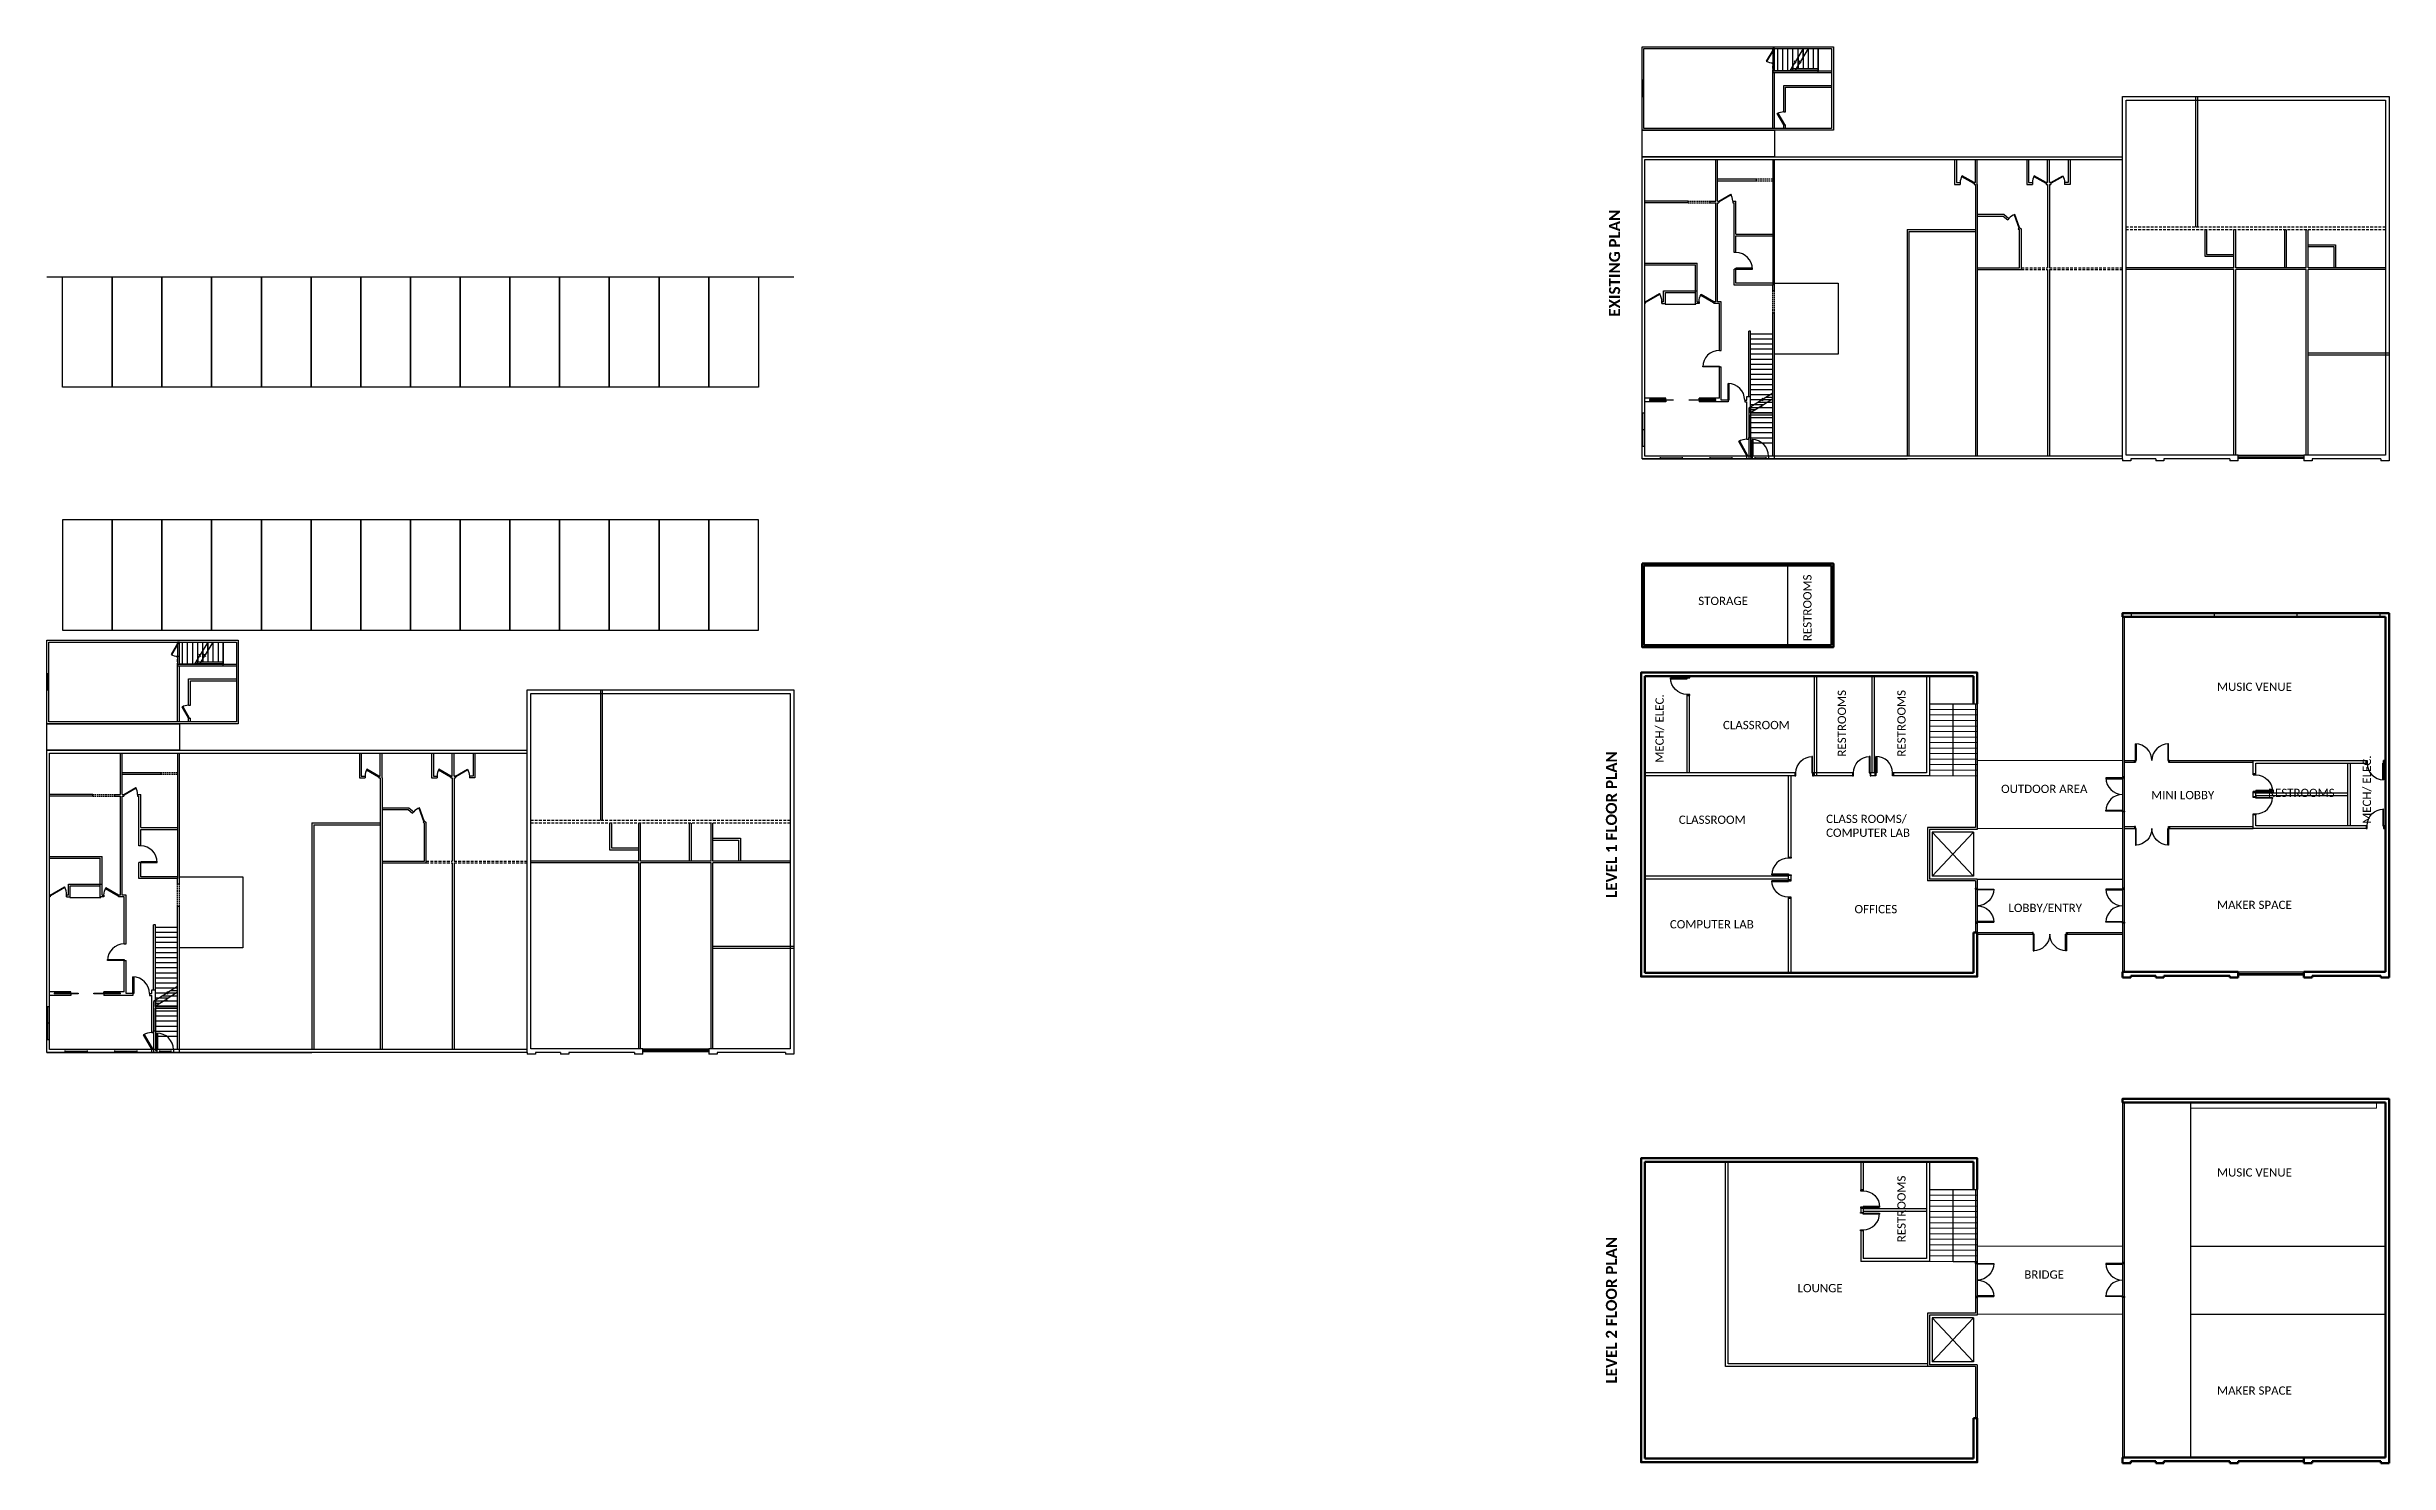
# Model space of a CAD drawing. Header units: inches. Extents: x 7313 to 12402, y 5553 to 8632.
import ezdxf

# ---------------------------------------------------------------- set-up
doc = ezdxf.new("R2010")
doc.units = ezdxf.units.IN
doc.header["$LTSCALE"] = 48
doc.header["$MEASUREMENT"] = 0
doc.linetypes.add('HIDDEN2', pattern=[0.1875, 0.125, -0.0625])
doc.layers.add('A-1', color=1, linetype='Continuous', lineweight=13)
doc.layers.add('A-6', color=6, linetype='Continuous', lineweight=60)
for name, color, linetype in [('A-DOOR', 54, 'Continuous'), ('A-WALLS-INTERIOR', 2, 'Continuous'), ('A-WALLS-INTERIOR-2ND FLOOR', 2, 'Continuous'), ('PH1-OUTLINE-BLDGS', 4, 'Continuous'), ('PH1-OUTLINES-BLDG-INT WALL', 4, 'Continuous')]:
    doc.layers.add(name, color=color, linetype=linetype)
doc.layers.add('Z-JPEG INSERT', color=3, linetype='Continuous', plot=False)
doc.styles.add('obr', font='calibri_0.ttf')

msp = doc.modelspace()

# ---------------------------------------------------------------- texts
at = {"layer": 'A-1', "char_height": 18, "attachment_point": 1, "style": 'obr'}
for s, insert in [('MUSIC VENUE', (12028.4, 6194.3)), ('MAKER SPACE', (12028.4, 5720.1))]:
    msp.add_mtext_dynamic_manual_height_columns(s, width=252.677, gutter_width=60, heights=[0], dxfattribs=dict(at, insert=insert))
at = {"layer": 'A-WALLS-INTERIOR-2ND FLOOR', "attachment_point": 1, "rotation": 90, "style": 'obr'}
for s, width, insert, char_height in [('{\\fCalibri|b1|i0|c0|p34;EXISTING PLAN}', 252.677, (10707.4, 8045.2), 24), ('RESTROOMS', 252.677, (11129.3, 7340.1), 18), ('RESTROOMS', 252.677, (11204.2, 7089.1), 18), ('RESTROOMS', 252.677, (11333.7, 7089.1), 18), ('MECH/ ELEC.', 252.677, (10808.3, 7075.9), 18), ('{\\fCalibri|b1|i0|c0|p34;LEVEL 1 FLOOR PLAN}', 372.199, (10700.6, 6781.9), 24), ('MECH/ ELEC.', 252.677, (12345, 6943), 18), ('RESTROOMS', 252.677, (11333.7, 6033.5), 18), ('{\\fCalibri|b1|i0|c0|p34;LEVEL 2 FLOOR PLAN}', 372.199, (10700.6, 5726.3), 24)]:
    msp.add_mtext_dynamic_manual_height_columns(s, width=width, gutter_width=60, heights=[0], dxfattribs=dict(at, insert=insert, char_height=char_height))
at = {"layer": 'A-WALLS-INTERIOR-2ND FLOOR', "char_height": 18, "attachment_point": 1, "style": 'obr'}
for s, insert in [('STORAGE', (10901.2, 7436.5)), ('MUSIC VENUE', (12028.4, 7249.9)), ('\\pi54.851;CLASSROOM', (10900.1, 7166.7)), ('OUTDOOR AREA', (11559.2, 7027.9)), ('MINI LOBBY', (11885.2, 7014.5)), ('RESTROOMS', (12139.1, 7019.2)), ('\\pi54.851;CLASSROOM', (10804.1, 6960.9)), ('CLASS ROOMS/ COMPUTER LAB', (11179, 6962.7)), ('LOBBY/ENTRY', (11575.2, 6769.2)), ('MAKER SPACE', (12028.4, 6775.8)), ('\\pi35.522;COMPUTER LAB', (10804.1, 6733.6)), ('OFFICES', (11240.7, 6766.6)), ('BRIDGE', (11609.6, 5972.3)), ('LOUNGE', (11117.1, 5942.8))]:
    msp.add_mtext_dynamic_manual_height_columns(s, width=252.677, gutter_width=60, heights=[0], dxfattribs=dict(at, insert=insert))

# ---------------------------------------------------------------- blocks, each defined once
blk = doc.blocks.new('*U9')
for p, q in [((0, 0), (0, 4)), ((28, 0), (28, 4))]:
    blk.add_line(p, q)
blk.add_lwpolyline([(0, 0), (24.2, -14), (25.1, -12.5), (0.9, 1.5)], close=True)
blk.add_arc((0, 0), 28, 330, 0)
blk = doc.blocks.new('*U10')
for p, q in [((-28, 0), (-28, 4)), ((0, 0), (0, 4))]:
    blk.add_line(p, q)
blk.add_lwpolyline([(0, 0), (-24.2, -14), (-25.1, -12.5), (-0.9, 1.5)], close=True)
blk.add_arc((0, 0), 28, 180, 210)
blk = doc.blocks.new('*U13')
for p, q in [((0, 4), (0, 0)), ((0, 2), (36, 2)), ((36, 4), (36, 0))]:
    blk.add_line(p, q)
blk = doc.blocks.new('*U18')
for p, q in [((0, 4), (0, 0)), ((0, 2), (36, 2)), ((36, 4), (36, 0))]:
    blk.add_line(p, q)
blk = doc.blocks.new('*U15')
for p, q in [((-36, 0), (-36, 6)), ((0, 0), (0, 6))]:
    blk.add_line(p, q)
blk.add_lwpolyline([(0, 0), (0, -36), (-1.75, -36), (-1.75, 0)], close=True)
blk.add_arc((0, 0), 36, 180, 270)
blk = doc.blocks.new('*U19')
for p, q in [((0, 4), (0, 0)), ((0, 2), (48, 2)), ((48, 4), (48, 0))]:
    blk.add_line(p, q)
blk = doc.blocks.new('*U14')
for p, q in [((0, 4), (0, 0)), ((0, 2), (48, 2)), ((48, 4), (48, 0))]:
    blk.add_line(p, q)
blk = doc.blocks.new('*U16')
for p, q in [((-36, 0), (-36, 4)), ((0, 0), (0, 4))]:
    blk.add_line(p, q)
blk.add_lwpolyline([(0, 0), (-31.2, -18), (-32.1, -16.5), (-0.9, 1.5)], close=True)
blk.add_arc((0, 0), 36, 180, 210)
blk = doc.blocks.new('*U17')
for p, q in [((0, 0), (0, -4)), ((36, 0), (36, -4))]:
    blk.add_line(p, q)
blk.add_lwpolyline([(0, 0), (0, 36), (1.75, 36), (1.75, 0)], close=True)
blk.add_arc((0, 0), 36, 0, 90)
blk = doc.blocks.new('*U20')
for p, q in [((-36, 0), (-36, 4)), ((0, 0), (0, 4))]:
    blk.add_line(p, q)
blk.add_lwpolyline([(0, 0), (0, -36), (-1.75, -36), (-1.75, 0)], close=True)
blk.add_arc((0, 0), 36, 180, 270)
blk = doc.blocks.new('*U21')
for p, q in [((0, 4), (0, 0)), ((0, 2), (24, 2)), ((24, 4), (24, 0))]:
    blk.add_line(p, q)
blk = doc.blocks.new('*U22')
for p, q in [((0, 0), (0, -4)), ((36, 0), (36, -4))]:
    blk.add_line(p, q)
blk.add_lwpolyline([(0, 0), (31.2, 18), (32.1, 16.5), (0.9, -1.5)], close=True)
blk.add_arc((0, 0), 36, 0, 30)
blk = doc.blocks.new('*U23')
for p, q in [((0, 0), (0, -4)), ((32, 0), (32, -4))]:
    blk.add_line(p, q)
blk.add_lwpolyline([(0, 0), (27.7, 16), (28.6, 14.5), (0.9, -1.5)], close=True)
blk.add_arc((0, 0), 32, 0, 30)
blk = doc.blocks.new('*U24')
for p, q in [((0, 0), (0, -4)), ((30, 0), (30, -4))]:
    blk.add_line(p, q)
blk.add_lwpolyline([(0, 0), (26, 15), (26.9, 13.5), (0.9, -1.5)], close=True)
blk.add_arc((0, 0), 30, 0, 30)
blk = doc.blocks.new('*U25')
for p, q in [((0, 0), (0, -4)), ((-36, 0), (-36, -4))]:
    blk.add_line(p, q)
blk.add_lwpolyline([(0, 0), (0, 36), (-1.75, 36), (-1.75, 0)], close=True)
blk.add_arc((0, 0), 36, 90, 180)
blk = doc.blocks.new('*U26')
for p, q in [((-30, 0), (-30, -4)), ((0, 0), (0, -4))]:
    blk.add_line(p, q)
blk.add_lwpolyline([(0, 0), (-26, 15), (-26.9, 13.5), (-0.9, -1.5)], close=True)
blk.add_arc((0, 0), 30, 150, 180)
blk = doc.blocks.new('IOC_DOORE1')
at = {"layer": 'A-DOOR'}
for points in [[(-0.6, 164.9), (5.4, 164.9), (5.4, 162.9), (-0.6, 162.9)], [(-36.6, 126.9), (-36.6, 128.6), (-0.6, 128.6), (-0.6, 126.9)], [(-0.6, 126.9), (5.4, 126.9), (5.4, 124.9), (-0.6, 124.9)]]:
    blk.add_lwpolyline(points, close=True, dxfattribs=at)
blk.add_arc((-0.6, 126.9), 36, 90, 180, dxfattribs=at)
blk = doc.blocks.new('ioc_doore4')
at = {"layer": 'A-DOOR'}
for points in [[(20.5, 15.3), (22.3, 15.3), (22.3, -20.7), (20.5, -20.7)], [(92.5, 15.3), (90.8, 15.3), (90.8, -20.7), (92.5, -20.7)], [(20.5, -20.7), (20.5, -24.7), (18.5, -24.7), (18.5, -20.7)], [(92.5, -20.7), (92.5, -24.7), (94.5, -24.7), (94.5, -20.7)]]:
    blk.add_lwpolyline(points, close=True, dxfattribs=at)
for centre, start, end in [((20.5, -20.7), 0, 90), ((92.5, -20.7), 90, 180)]:
    blk.add_arc(centre, 36, start, end, dxfattribs=at)

# ---------------------------------------------------------------- linework, layer by layer
at = {"layer": 'A-1'}
for p, q in [((11822.9, 7080.8), (11507.4, 7080.8)), ((11499.4, 6828.9), (11409.4, 6924.9)), ((11409.4, 6828.9), (11499.4, 6924.9)), ((11822.9, 6932.9), (11507.4, 6932.9)), ((11970.9, 6325.2), (12374.6, 6325.2)), ((12374.6, 6325.2), (12374.6, 6337.2)), ((11822.9, 6025.2), (11507.4, 6025.2)), ((11499.4, 5773.3), (11409.4, 5869.3)), ((11409.4, 5773.3), (11499.4, 5869.3)), ((11822.9, 5877.3), (11507.4, 5877.3))]:
    msp.add_line(p, q, dxfattribs=at)
for points in [[(11403.4, 7191.6), (11507.4, 7191.6)], [(11403.4, 7179.6), (11507.4, 7179.6)], [(11403.4, 7167.6), (11507.4, 7167.6)], [(11403.4, 7155.6), (11507.4, 7155.6)], [(11403.4, 7143.6), (11507.4, 7143.6)], [(11403.4, 7131.6), (11507.4, 7131.6)], [(11403.4, 7119.6), (11507.4, 7119.6)], [(11403.4, 7107.6), (11507.4, 7107.6)], [(11403.4, 7095.6), (11507.4, 7095.6)], [(11403.4, 7083.6), (11507.4, 7083.6)], [(11403.4, 7071.6), (11507.4, 7071.6)], [(11403.4, 7059.6), (11507.4, 7059.6)], [(11403.4, 7047.6), (11507.4, 7047.6)], [(11403.4, 6136), (11507.4, 6136)], [(11403.4, 6124), (11507.4, 6124)], [(11403.4, 6112), (11507.4, 6112)], [(11403.4, 6100), (11507.4, 6100)], [(11403.4, 6088), (11507.4, 6088)], [(11403.4, 6076), (11507.4, 6076)], [(11403.4, 6064), (11507.4, 6064)], [(11403.4, 6052), (11507.4, 6052)], [(11403.4, 6040), (11507.4, 6040)], [(11403.4, 6028), (11507.4, 6028)], [(11403.4, 6016), (11507.4, 6016)], [(11403.4, 6004), (11507.4, 6004)], [(11403.4, 5992), (11455.4, 5992)]]:
    msp.add_lwpolyline(points, dxfattribs=at)
at = {"layer": 'A-6'}
for p, q in [((10783.1, 7504.8), (11191, 7504.8)), ((10783.1, 7331.3), (10783.1, 7504.8)), ((11191, 7504.8), (11191, 7331.3)), ((11822.9, 7392.8), (12394.3, 7392.8)), ((12394.3, 7392.8), (12394.3, 6620.9)), ((11191, 7331.3), (10783.1, 7331.3)), ((10785.1, 6618.9), (10785.1, 7263.6)), ((10785.1, 7263.6), (11499.4, 7263.6)), ((11499.4, 7263.6), (11499.4, 7203.6)), ((11507.4, 7263.6), (11507.4, 7203.6)), ((11499.4, 6706.9), (11499.4, 6618.9)), ((11507.4, 6706.9), (11499.4, 6706.9)), ((11499.4, 6618.9), (10785.1, 6618.9)), ((11822.9, 6620.9), (11822.9, 6608.9)), ((12074.2, 6620.9), (11822.9, 6620.9)), ((12074.2, 6608.9), (12074.2, 6620.9)), ((12394.3, 6620.9), (12217.3, 6620.9)), ((12217.3, 6620.9), (12217.3, 6608.9)), ((11840.9, 6608.9), (11822.9, 6608.9)), ((11840.9, 6612.9), (11840.9, 6608.9)), ((11895.1, 6612.9), (11895.1, 6608.9)), ((11913.1, 6608.9), (11895.1, 6608.9)), ((11913.1, 6612.9), (11913.1, 6608.9)), ((12056.2, 6612.9), (12056.2, 6608.9)), ((12074.2, 6608.9), (12056.2, 6608.9)), ((12235.3, 6608.9), (12217.3, 6608.9)), ((12235.3, 6612.9), (12235.3, 6608.9)), ((12384.3, 6612.9), (12384.3, 6608.9)), ((12402.3, 6608.9), (12384.3, 6608.9)), ((12402.3, 6612.9), (12402.3, 6608.9)), ((11822.9, 6337.2), (12394.3, 6337.2)), ((12394.3, 6337.2), (12394.3, 5565.3)), ((10785.1, 5563.3), (10785.1, 6208)), ((10785.1, 6208), (11499.4, 6208)), ((11499.4, 6208), (11499.4, 6148)), ((11507.4, 6208), (11507.4, 6148)), ((11499.4, 5651.3), (11499.4, 5563.3)), ((11507.4, 5651.3), (11499.4, 5651.3)), ((11499.4, 5563.3), (10785.1, 5563.3)), ((12074.2, 5565.3), (11822.9, 5565.3)), ((11822.9, 5565.3), (11822.9, 5553.3)), ((11840.9, 5553.3), (11822.9, 5553.3)), ((11840.9, 5557.3), (11840.9, 5553.3)), ((11895.1, 5557.3), (11895.1, 5553.3)), ((11913.1, 5553.3), (11895.1, 5553.3)), ((11913.1, 5557.3), (11913.1, 5553.3)), ((12056.2, 5557.3), (12056.2, 5553.3)), ((12074.2, 5553.3), (12056.2, 5553.3)), ((12394.3, 5565.3), (12074.2, 5565.3)), ((12074.2, 5553.3), (12074.2, 5557.3)), ((12217.3, 5565.3), (12217.3, 5553.3)), ((12235.3, 5553.3), (12217.3, 5553.3)), ((12235.3, 5557.3), (12235.3, 5553.3)), ((12384.3, 5557.3), (12384.3, 5553.3)), ((12402.3, 5553.3), (12384.3, 5553.3)), ((12402.3, 5557.3), (12402.3, 5553.3))]:
    msp.add_line(p, q, dxfattribs=at)
msp.add_lwpolyline([(10779.1, 7508.8), (11195, 7508.8), (11195, 7327.3), (10779.1, 7327.3)], close=True, dxfattribs=at)
for points in [[(11822.9, 7392.8), (11822.9, 7400.8), (12402.3, 7400.8), (12402.3, 6612.9)], [(11507.4, 6706.9), (11507.4, 6610.9), (10777.1, 6610.9), (10777.1, 7271.6), (11507.4, 7271.6), (11507.4, 7263.6)], [(11895.1, 6612.9), (11840.9, 6612.9)], [(12056.2, 6612.9), (11913.1, 6612.9)], [(12384.3, 6612.9), (12235.3, 6612.9)], [(11822.9, 6337.2), (11822.9, 6345.2), (12402.3, 6345.2), (12402.3, 5557.3)], [(11507.4, 5651.3), (11507.4, 5555.3), (10777.1, 5555.3), (10777.1, 6216), (11507.4, 6216), (11507.4, 6208)], [(11895.1, 5557.3), (11840.9, 5557.3)], [(12056.2, 5557.3), (11913.1, 5557.3)], [(12217.3, 5557.3), (12074.2, 5557.3)], [(12384.3, 5557.3), (12235.3, 5557.3)]]:
    msp.add_lwpolyline(points, dxfattribs=at)
at = {"layer": 'A-WALLS-INTERIOR', "linetype": 'HIDDEN2'}
for p, q in [((11063, 8624.9), (11063, 8627.9)), ((11063, 8575.9), (11063, 8596.9)), ((11067, 8579.9), (11067, 8596.9)), ((12394.3, 8239.9), (11830.9, 8239.9)), ((12394.3, 8233.9), (11830.9, 8233.9)), ((11603.4, 8151.8), (11660.1, 8151.8)), ((11603.4, 8147.8), (11660.1, 8147.8)), ((11664.1, 8151.8), (11822.9, 8151.8)), ((11664.1, 8147.8), (11822.9, 8147.8)), ((7597.2, 7335.1), (7597.2, 7338.1)), ((7597.2, 7286.1), (7597.2, 7307.1)), ((7601.2, 7290.1), (7601.2, 7307.1)), ((8928.5, 6950.1), (8365.1, 6950.1)), ((8928.5, 6944.1), (8365.1, 6944.1)), ((8137.6, 6862), (8194.3, 6862)), ((8137.6, 6858), (8194.3, 6858)), ((8198.3, 6862), (8357.1, 6862)), ((8198.3, 6858), (8357.1, 6858))]:
    msp.add_line(p, q, dxfattribs=at)
at = {"layer": 'A-WALLS-INTERIOR'}
for p, q in [((11067, 8624.9), (11067, 8627.9)), ((11063, 8579.9), (11191, 8579.9)), ((11063, 8454.4), (11063, 8575.9)), ((11067, 8454.4), (11067, 8575.9)), ((11067, 8575.9), (11191, 8575.9)), ((11503.4, 8336.7), (11500.4, 8336.7)), ((11660.1, 8336.7), (11657.1, 8336.7)), ((11664.1, 8336.7), (11667.1, 8336.7)), ((11507.4, 8267.8), (11565.4, 8267.8)), ((11507.4, 8263.8), (11563.9, 8263.8)), ((11563.9, 8263.8), (11573.6, 8255.7)), ((11565.4, 8267.8), (11576.2, 8258.7)), ((11355.1, 8234.8), (11503.4, 8234.8)), ((11359.1, 8230.8), (11503.4, 8230.8)), ((11596.5, 8236.3), (11599.4, 8233.8)), ((11599, 8239.4), (11603.4, 8235.7)), ((11599.4, 8151.8), (11599.4, 8233.8)), ((11603.4, 8147.8), (11603.4, 8235.7)), ((12065.2, 8151.8), (12065.2, 8233.9)), ((12069.2, 8151.8), (12069.2, 8233.9)), ((12222.3, 8151.8), (12222.3, 8233.9)), ((12226.3, 8151.8), (12226.3, 8233.9)), ((11507.4, 8151.8), (11599.4, 8151.8)), ((11507.4, 8147.8), (11603.4, 8147.8)), ((12065.2, 8151.8), (11830.9, 8151.8)), ((12065.2, 8147.8), (11830.9, 8147.8)), ((12065.2, 7744), (12065.2, 8147.8)), ((12222.3, 8151.8), (12069.2, 8151.8)), ((12222.3, 8147.8), (12069.2, 8147.8)), ((12069.2, 7744), (12069.2, 8147.8)), ((12222.3, 7744), (12222.3, 8147.8)), ((12394.3, 8151.8), (12226.3, 8151.8)), ((12394.3, 8147.8), (12226.3, 8147.8)), ((12226.3, 7744), (12226.3, 8147.8)), ((12226.3, 7966.5), (12402.3, 7966.5)), ((12226.3, 7962.5), (12402.3, 7962.5)), ((11011.1, 7846.5), (11011.1, 7740)), ((11015.1, 7849.1), (11015.1, 7740)), ((11018.1, 7736), (11007.1, 7736)), ((11015.1, 7740), (11018.1, 7740)), ((12074.2, 7744), (12217.3, 7744)), ((12074.2, 7741), (12217.3, 7741)), ((12074.2, 7738), (12217.3, 7738)), ((7601.2, 7335.1), (7601.2, 7338.1)), ((7597.2, 7290.1), (7725.2, 7290.1)), ((7597.2, 7164.6), (7597.2, 7286.1)), ((7601.2, 7286.1), (7725.2, 7286.1)), ((7601.2, 7164.6), (7601.2, 7286.1)), ((8037.6, 7046.8), (8034.6, 7046.8)), ((8194.3, 7046.8), (8191.3, 7046.8)), ((8198.3, 7046.8), (8201.3, 7046.8)), ((8041.6, 6978), (8099.6, 6978)), ((8041.6, 6974), (8098.1, 6974)), ((8098.1, 6974), (8107.8, 6965.9)), ((8099.6, 6978), (8110.3, 6968.9)), ((7889.3, 6945), (8037.6, 6945)), ((7893.3, 6941), (8037.6, 6941)), ((8130.7, 6946.5), (8133.6, 6944)), ((8133.2, 6949.5), (8137.6, 6945.9)), ((8133.6, 6862), (8133.6, 6944)), ((8137.6, 6858), (8137.6, 6945.9)), ((8599.4, 6862), (8599.4, 6944.1)), ((8603.4, 6862), (8603.4, 6944.1)), ((8756.5, 6862), (8756.5, 6944.1)), ((8760.5, 6862), (8760.5, 6944.1)), ((8041.6, 6862), (8133.6, 6862)), ((8041.6, 6858), (8137.6, 6858)), ((8599.4, 6862), (8365.1, 6862)), ((8599.4, 6858), (8365.1, 6858)), ((8599.4, 6454.1), (8599.4, 6858)), ((8756.5, 6862), (8603.4, 6862)), ((8603.4, 6454.1), (8603.4, 6858)), ((8756.5, 6858), (8603.4, 6858)), ((8756.5, 6454.1), (8756.5, 6858)), ((8928.5, 6862), (8760.5, 6862)), ((8928.5, 6858), (8760.5, 6858)), ((8760.5, 6454.1), (8760.5, 6858)), ((8760.5, 6676.7), (8936.5, 6676.7)), ((8760.5, 6672.7), (8936.5, 6672.7)), ((12074.2, 6620.9), (12217.3, 6620.9)), ((12074.2, 6617.9), (12217.3, 6617.9)), ((12074.2, 6614.9), (12217.3, 6614.9)), ((7545.3, 6556.7), (7545.3, 6450.1)), ((7549.3, 6559.3), (7549.3, 6450.1)), ((7552.3, 6446.1), (7541.3, 6446.1)), ((7549.3, 6450.1), (7552.3, 6450.1)), ((8608.4, 6454.1), (8751.5, 6454.1)), ((8608.4, 6451.1), (8751.5, 6451.1)), ((8608.4, 6448.1), (8751.5, 6448.1))]:
    msp.add_line(p, q, dxfattribs=at)
at = {"layer": 'A-WALLS-INTERIOR', "color": 1}
for p, q in [((11074, 8579.9), (11074, 8627.9)), ((11085, 8579.9), (11085, 8627.9)), ((11096, 8579.9), (11096, 8627.9)), ((11107, 8579.9), (11107, 8627.9)), ((11118, 8591.4), (11118, 8627.9)), ((11129, 8609.7), (11129, 8627.9)), ((11063.1, 7847.5), (11015.1, 7847.5)), ((11063.1, 7858.5), (11030, 7858.5)), ((11063.1, 7869.5), (11047.4, 7869.5)), ((11063.1, 7836.5), (11015.1, 7836.5)), ((11063.1, 7825.5), (11015.1, 7825.5)), ((11063.1, 7814.5), (11015.1, 7814.5)), ((11063.1, 7803.5), (11015.1, 7803.5)), ((11063.1, 7792.5), (11015.1, 7792.5)), ((11063.1, 7781.5), (11015.1, 7781.5)), ((11063.1, 7770.5), (11015.1, 7770.5)), ((7608.2, 7290.1), (7608.2, 7338.1)), ((7619.2, 7290.1), (7619.2, 7338.1)), ((7630.2, 7290.1), (7630.2, 7338.1)), ((7641.2, 7290.1), (7641.2, 7338.1)), ((7652.2, 7301.6), (7652.2, 7338.1)), ((7663.2, 7319.8), (7663.2, 7338.1)), ((7597.3, 6568.7), (7564.2, 6568.7)), ((7597.3, 6579.7), (7581.6, 6579.7)), ((7597.3, 6557.7), (7549.3, 6557.7)), ((7597.3, 6546.7), (7549.3, 6546.7)), ((7597.3, 6535.7), (7549.3, 6535.7)), ((7597.3, 6524.7), (7549.3, 6524.7)), ((7597.3, 6513.7), (7549.3, 6513.7)), ((7597.3, 6502.7), (7549.3, 6502.7)), ((7597.3, 6491.7), (7549.3, 6491.7)), ((7597.3, 6480.7), (7549.3, 6480.7))]:
    msp.add_line(p, q, dxfattribs=at)
at = {"layer": 'A-WALLS-INTERIOR'}
for points in [[(11140, 8627.9), (11123.2, 8600.1), (11120.5, 8600.6), (11123.9, 8596.3), (11121.2, 8596.9), (11111, 8579.9)], [(11458.2, 8386.7), (11458.2, 8332.7), (11470.4, 8332.7)], [(11462.2, 8386.7), (11462.2, 8336.7), (11470.4, 8336.7)], [(11500.4, 8336.7), (11503.4, 8336.7), (11503.4, 8386.7)], [(11507.4, 8332.7), (11507.4, 8386.7), (11507.4, 8386.7)], [(11614.9, 8386.7), (11614.9, 8332.7), (11627.1, 8332.7)], [(11618.9, 8386.7), (11618.9, 8336.7), (11627.1, 8336.7)], [(11657.1, 8336.7), (11660.1, 8336.7), (11660.1, 8386.7)], [(11664.1, 8336.7), (11664.1, 8386.7)], [(11667.1, 8336.7), (11664.1, 8336.7), (11664.1, 8386.7)], [(11709.3, 8386.7), (11709.3, 8332.7), (11697.1, 8332.7)], [(11705.3, 8386.7), (11705.3, 8336.7), (11697.1, 8336.7)], [(11500.4, 8332.7), (11503.4, 8332.7)], [(11657.1, 8332.7), (11660.1, 8332.7)], [(11664.1, 8332.7), (11667.1, 8332.7)], [(11355.1, 8234.8), (11355.1, 7742)], [(11359.1, 8230.8), (11359.1, 7742)], [(12001.8, 8233.9), (12001.8, 8176.6), (12065.2, 8176.6)], [(12005.8, 8233.9), (12005.8, 8180.6), (12065.2, 8180.6)], [(12226.3, 8201.5), (12286, 8201.5), (12286, 8151.8)], [(12226.3, 8197.5), (12282, 8197.5), (12282, 8151.8)], [(12282, 8147.8), (12226.3, 8147.8)], [(7674.2, 7338.1), (7657.4, 7310.3), (7654.7, 7310.8), (7658.1, 7306.5), (7655.4, 7307.1), (7645.2, 7290.1)], [(7992.4, 7096.8), (7992.4, 7042.8), (8004.6, 7042.8)], [(7996.4, 7096.8), (7996.4, 7046.8), (8004.6, 7046.8)], [(8034.6, 7046.8), (8037.6, 7046.8), (8037.6, 7096.8)], [(8041.6, 7042.8), (8041.6, 7096.8), (8041.6, 7096.8)], [(8149.1, 7096.8), (8149.1, 7042.8), (8161.3, 7042.8)], [(8153.1, 7096.8), (8153.1, 7046.8), (8161.3, 7046.8)], [(8191.3, 7046.8), (8194.3, 7046.8), (8194.3, 7096.8)], [(8201.3, 7046.8), (8198.3, 7046.8), (8198.3, 7096.8)], [(8198.3, 7046.8), (8198.3, 7096.8)], [(8239.5, 7096.8), (8239.5, 7046.8), (8231.3, 7046.8)], [(8243.5, 7096.8), (8243.5, 7042.8), (8231.3, 7042.8)], [(8034.6, 7042.8), (8037.6, 7042.8)], [(8191.3, 7042.8), (8194.3, 7042.8)], [(8198.3, 7042.8), (8201.3, 7042.8)], [(7889.3, 6945), (7889.3, 6452.1)], [(7893.3, 6941), (7893.3, 6452.1)], [(8536, 6944.1), (8536, 6886.8), (8599.4, 6886.8)], [(8540, 6944.1), (8540, 6890.8), (8599.4, 6890.8)], [(8760.5, 6911.7), (8820.2, 6911.7), (8820.2, 6862)], [(8760.5, 6907.7), (8816.2, 6907.7), (8816.2, 6862)], [(8816.2, 6858), (8760.5, 6858)]]:
    msp.add_lwpolyline(points, dxfattribs=at)
at = {"layer": 'A-WALLS-INTERIOR', "color": 3, "linetype": 'Continuous'}
for points in [[(11063.1, 7879.4), (11042.2, 7866.2), (11040, 7867.9), (11041.2, 7862.5), (11039, 7864.2), (11011.1, 7846.5)], [(7597.3, 6589.6), (7576.4, 6576.4), (7574.2, 6578), (7575.4, 6572.7), (7573.2, 6574.4), (7545.3, 6556.7)]]:
    msp.add_lwpolyline(points, dxfattribs=at)
at = {"layer": 'A-WALLS-INTERIOR-2ND FLOOR', "color": 1}
for p, q in [((11063, 8627.9), (11063, 8575.9)), ((11067, 8627.9), (11063, 8627.9)), ((11067, 8579.9), (11067, 8627.9)), ((11118, 8609.7), (11118, 8583.9)), ((11129, 8627.9), (11129, 8583.9)), ((11140, 8627.9), (11140, 8583.9)), ((11151, 8627.9), (11151, 8583.9)), ((11063, 8575.9), (11162, 8575.9)), ((11162, 8579.9), (11067, 8579.9)), ((11162, 8580.4), (11100.3, 8580.4)), ((11162, 8583.9), (11102.4, 8583.9)), ((11107, 8591.4), (11107, 8583.9)), ((11129, 8580.4), (11129, 8579.9)), ((11140, 8580.4), (11140, 8579.9)), ((11151, 8580.4), (11151, 8579.9)), ((10829.1, 8072.8), (10829.1, 8073.8)), ((10829.1, 8072.8), (10896.1, 8072.8)), ((10896.1, 8072.8), (10896.1, 8073.8)), ((11011.1, 7872), (11011.1, 8013.5)), ((11015.1, 8013.5), (11011.1, 8013.5)), ((11015.1, 7872), (11015.1, 8013.5)), ((11063.1, 8007.5), (11015.1, 8007.5)), ((11063.1, 7996.5), (11015.1, 7996.5)), ((11063.1, 7985.5), (11015.1, 7985.5)), ((11063.1, 7974.5), (11015.1, 7974.5)), ((11063.1, 7963.5), (11015.1, 7963.5)), ((11063.1, 7952.5), (11015.1, 7952.5)), ((11063.1, 7941.5), (11015.1, 7941.5)), ((11063.1, 7930.5), (11015.1, 7930.5)), ((11063.1, 7919.5), (11015.1, 7919.5)), ((11063.1, 7908.5), (11015.1, 7908.5)), ((11063.1, 7897.5), (11015.1, 7897.5)), ((11063.1, 7886.5), (11015.1, 7886.5)), ((11063.1, 7875.5), (11015.1, 7875.5)), ((11063.1, 7864.5), (11015.1, 7864.5)), ((11042.4, 7853.5), (11015.1, 7853.5)), ((11025, 7842.5), (11015.1, 7842.5)), ((7597.2, 7338.1), (7597.2, 7286.1)), ((7601.2, 7338.1), (7597.2, 7338.1)), ((7601.2, 7290.1), (7601.2, 7338.1)), ((7663.2, 7338.1), (7663.2, 7294.1)), ((7674.2, 7338.1), (7674.2, 7294.1)), ((7685.2, 7338.1), (7685.2, 7294.1)), ((7597.2, 7286.1), (7696.2, 7286.1)), ((7696.2, 7290.1), (7601.2, 7290.1)), ((7696.2, 7290.6), (7634.5, 7290.6)), ((7696.2, 7294.1), (7636.6, 7294.1)), ((7641.2, 7301.6), (7641.2, 7294.1)), ((7652.2, 7319.8), (7652.2, 7294.1)), ((7663.2, 7290.6), (7663.2, 7290.1)), ((7674.2, 7290.6), (7674.2, 7290.1)), ((7685.2, 7290.6), (7685.2, 7290.1)), ((7363.3, 6783), (7363.3, 6784)), ((7363.3, 6783), (7430.3, 6783)), ((7430.3, 6783), (7430.3, 6784)), ((7545.3, 6582.1), (7545.3, 6723.7)), ((7549.3, 6723.7), (7545.3, 6723.7)), ((7549.3, 6582.1), (7549.3, 6723.7)), ((7597.3, 6717.7), (7549.3, 6717.7)), ((7597.3, 6706.7), (7549.3, 6706.7)), ((7597.3, 6695.7), (7549.3, 6695.7)), ((7597.3, 6684.7), (7549.3, 6684.7)), ((7597.3, 6673.7), (7549.3, 6673.7)), ((7597.3, 6662.7), (7549.3, 6662.7)), ((7597.3, 6651.7), (7549.3, 6651.7)), ((7597.3, 6640.7), (7549.3, 6640.7)), ((7597.3, 6629.7), (7549.3, 6629.7)), ((7597.3, 6618.7), (7549.3, 6618.7)), ((7597.3, 6607.7), (7549.3, 6607.7)), ((7597.3, 6596.7), (7549.3, 6596.7)), ((7597.3, 6585.7), (7549.3, 6585.7)), ((7597.3, 6574.7), (7549.3, 6574.7)), ((7576.6, 6563.7), (7549.3, 6563.7)), ((7559.2, 6552.7), (7549.3, 6552.7))]:
    msp.add_line(p, q, dxfattribs=at)
at = {"layer": 'A-WALLS-INTERIOR-2ND FLOOR'}
for p, q in [((11162, 8579.9), (11162, 8627.9)), ((11162, 8627.9), (11162, 8579.9)), ((11162, 8575.9), (11162, 8579.9)), ((11087, 8490.4), (11087, 8547.9)), ((11087, 8547.9), (11191, 8547.9)), ((11091, 8490.4), (11091, 8543.9)), ((11091, 8543.9), (11191, 8543.9)), ((11982.5, 8239.9), (11982.5, 8523.9)), ((11986.5, 8239.9), (11986.5, 8523.9)), ((11087, 8454.4), (11087, 8462.4)), ((11091, 8454.4), (11091, 8462.4)), ((10939.1, 8296.7), (10939.1, 8386.7)), ((10943.1, 8296.7), (10943.1, 8386.7)), ((11067.1, 8101.8), (11067.1, 8386.7)), ((10879.1, 8296.7), (10785.1, 8296.7)), ((10879.1, 8292.7), (10879.1, 8296.7)), ((10927.1, 8292.7), (10927.1, 8296.7)), ((10927.1, 8296.7), (10939.1, 8296.7)), ((10943.1, 8344.7), (11027.1, 8344.7)), ((10943.1, 8340.7), (11027.1, 8340.7)), ((10943.1, 8296.7), (10946.1, 8296.7)), ((10976.1, 8296.7), (10983.1, 8296.7)), ((10983.1, 8224.7), (10983.1, 8296.7)), ((11027.1, 8344.7), (11027.1, 8340.7)), ((11503.4, 8332.7), (11503.4, 7742)), ((11507.4, 8332.7), (11507.4, 7742)), ((11660.1, 8332.7), (11660.1, 8151.8)), ((11664.1, 8332.7), (11664.1, 8151.8)), ((10879.1, 8292.7), (10785.1, 8292.7)), ((10927.1, 8292.7), (10939.1, 8292.7)), ((10939.1, 8077.8), (10939.1, 8292.7)), ((10943.1, 8077.8), (10943.1, 8292.7)), ((10943.1, 8292.7), (10946.1, 8292.7)), ((10976.1, 8292.7), (10979.1, 8292.7)), ((10979.1, 8184.7), (10979.1, 8292.7)), ((10983.1, 8224.7), (11063.1, 8224.7)), ((10983.1, 8184.7), (10983.1, 8220.7)), ((10983.1, 8220.7), (11063.1, 8220.7)), ((12174.8, 8233.9), (12174.8, 8151.8)), ((12178.8, 8233.9), (12178.8, 8151.8)), ((10785.1, 8161.8), (10899.1, 8161.8)), ((10785.1, 8157.8), (10895.1, 8157.8)), ((10895.1, 8097.8), (10895.1, 8157.8)), ((10899.1, 8101.8), (10899.1, 8161.8)), ((10979.1, 8113.8), (10979.1, 8148.7)), ((10983.1, 8117.8), (10983.1, 8150.4)), ((11660.1, 8147.8), (11660.1, 7742)), ((11664.1, 8147.8), (11664.1, 7742)), ((7313.3, 8131.8), (8936.5, 8131.8)), ((10826.1, 8101.8), (10899.1, 8101.8)), ((10826.1, 8077.8), (10826.1, 8101.8)), ((10830.1, 8073.8), (10830.1, 8097.8)), ((10830.1, 8097.8), (10895.1, 8097.8)), ((10895.1, 8073.8), (10895.1, 8097.8)), ((10899.1, 8077.8), (10899.1, 8101.8)), ((11063.1, 8113.8), (10979.1, 8113.8)), ((11063.1, 8117.8), (10983.1, 8117.8)), ((11063.1, 8101.8), (11063.1, 8113.8)), ((11067.1, 8101.8), (11063.1, 8101.8)), ((10786.1, 8077.8), (10785.1, 8077.8)), ((10786.1, 8073.8), (10785.1, 8073.8)), ((10786.1, 8077.8), (10786.1, 8073.8)), ((10826.1, 8077.8), (10822.1, 8077.8)), ((10822.1, 8073.8), (10822.1, 8077.8)), ((10822.1, 8073.8), (10830.1, 8073.8)), ((10903.1, 8073.8), (10895.1, 8073.8)), ((10899.1, 8077.8), (10903.1, 8077.8)), ((10939.1, 8077.8), (10935.1, 8077.8)), ((10939.1, 8073.8), (10935.1, 8073.8)), ((10947.1, 8073.8), (10939.1, 8073.8)), ((10951.1, 8077.8), (10943.1, 8077.8)), ((10947.1, 7972), (10947.1, 8073.8)), ((10951.1, 7972), (10951.1, 8077.8)), ((11063.1, 7742), (11063.1, 8053.8)), ((11063.1, 8053.8), (11067.1, 8053.8)), ((11067.1, 7742), (11067.1, 8053.8)), ((10947.1, 7868), (10947.1, 7937.7)), ((10951.1, 7864), (10951.1, 7936)), ((10831.1, 7868), (10785.1, 7868)), ((10831.1, 7860), (10785.1, 7860)), ((10831.1, 7865), (10795.1, 7865)), ((10795.1, 7865), (10795.1, 7863)), ((10831.1, 7863), (10795.1, 7863)), ((10831.1, 7865), (10831.1, 7868)), ((10831.1, 7863), (10831.1, 7860)), ((10947.1, 7868), (10903.1, 7868)), ((10903.1, 7865), (10903.1, 7868)), ((10939.1, 7865), (10903.1, 7865)), ((10939.1, 7863), (10903.1, 7863)), ((10903.1, 7863), (10903.1, 7860)), ((10966.1, 7860), (10903.1, 7860)), ((10939.1, 7863), (10939.1, 7865)), ((10966.1, 7864), (10951.1, 7864)), ((11002.1, 7864), (11007.1, 7864)), ((11002.1, 7860), (11007.1, 7860)), ((11007.1, 7864), (11007.1, 7872)), ((11007.1, 7872), (11015.1, 7872)), ((11007.1, 7779), (11007.1, 7860)), ((11015.1, 7836), (11015.1, 7872)), ((11015.1, 7836), (11063.1, 7836)), ((11015.1, 7783), (11015.1, 7832)), ((11015.1, 7832), (11063.1, 7832)), ((11007.1, 7736), (11007.1, 7743)), ((11011.1, 7779), (11011.1, 7783)), ((11011.1, 7783), (11013.1, 7783)), ((11011.1, 7743), (11011.1, 7736)), ((11013.1, 7783), (11015.1, 7783)), ((11067.1, 7736), (11067.1, 7742)), ((11842.6, 7392.8), (11842.6, 7400.8)), ((11842.6, 7392.8), (12382.6, 7392.8)), ((12022.6, 7392.8), (12022.6, 7400.8)), ((12202.6, 7392.8), (12202.6, 7400.8)), ((12382.6, 7392.8), (12382.6, 7400.8)), ((7696.2, 7290.1), (7696.2, 7338.1)), ((7696.2, 7338.1), (7696.2, 7290.1)), ((7696.2, 7286.1), (7696.2, 7290.1)), ((7621.2, 7258.1), (7725.2, 7258.1)), ((7621.2, 7200.6), (7621.2, 7258.1)), ((7625.2, 7254.1), (7725.2, 7254.1)), ((7625.2, 7200.6), (7625.2, 7254.1)), ((8516.7, 6950.1), (8516.7, 7234)), ((8520.7, 6950.1), (8520.7, 7234)), ((10877.1, 7258.4), (10877.1, 7263.6)), ((10882.1, 7260.1), (10882.1, 7263.6)), ((11153.4, 7263.6), (11153.4, 7047.6)), ((11158.4, 7263.6), (11158.4, 7047.6)), ((11278.4, 7263.6), (11278.4, 7053.6)), ((11283.4, 7263.6), (11283.4, 7053.6)), ((11397.4, 7263.6), (11397.4, 7053.6)), ((11403.4, 7263.6), (11403.4, 7047.6)), ((10877.1, 7053.6), (10877.1, 7224.1)), ((10882.1, 7053.6), (10882.1, 7224.1)), ((11455.4, 7047.6), (11455.4, 7203.6)), ((7621.2, 7164.6), (7621.2, 7172.6)), ((7625.2, 7164.6), (7625.2, 7172.6)), ((7473.3, 7006.8), (7473.3, 7096.8)), ((7477.3, 7006.8), (7477.3, 7096.8)), ((7601.3, 6812), (7601.3, 7096.8)), ((11921.2, 7080.8), (11924.9, 7080.8)), ((12106.6, 7080.8), (12354.3, 7080.8)), ((12106.6, 7049.4), (12106.6, 7080.8)), ((12112.6, 7074.8), (12354.3, 7074.8)), ((12112.6, 7049.4), (12112.6, 7074.8)), ((12311.6, 7074.8), (12311.6, 6938.9)), ((12317.6, 7074.8), (12317.6, 6938.9)), ((12394.3, 7074.8), (12388.6, 7074.8)), ((12388.6, 7074.8), (12394.3, 7074.8)), ((12394.3, 7080.8), (12390.3, 7080.8)), ((12390.3, 7080.8), (12394.3, 7080.8)), ((7477.3, 7054.8), (7561.3, 7054.8)), ((7477.3, 7050.8), (7561.3, 7050.8)), ((7561.3, 7054.8), (7561.3, 7050.8)), ((8037.6, 7042.8), (8037.6, 6452.1)), ((8041.6, 7042.8), (8041.6, 6452.1)), ((8194.3, 7042.8), (8194.3, 6862)), ((8198.3, 7042.8), (8198.3, 6862)), ((11113.4, 7053.6), (10785.1, 7053.6)), ((11113.4, 7047.6), (10785.1, 7047.6)), ((11238.4, 7053.6), (11149.4, 7053.6)), ((11238.4, 7047.6), (11149.4, 7047.6)), ((11287.4, 7047.6), (11274.4, 7047.6)), ((11287.4, 7053.6), (11276.4, 7053.6)), ((11397.4, 7053.6), (11323.4, 7053.6)), ((11403.4, 7047.6), (11323.4, 7047.6)), ((7413.3, 7006.8), (7319.3, 7006.8)), ((7413.3, 7002.8), (7319.3, 7002.8)), ((7413.3, 7002.8), (7413.3, 7006.8)), ((7461.3, 7002.8), (7461.3, 7006.8)), ((7461.3, 7006.8), (7473.3, 7006.8)), ((7461.3, 7002.8), (7473.3, 7002.8)), ((7473.3, 6788), (7473.3, 7002.8)), ((7477.3, 7006.8), (7480.3, 7006.8)), ((7477.3, 6788), (7477.3, 7002.8)), ((7477.3, 7002.8), (7480.3, 7002.8)), ((7510.3, 7006.8), (7517.3, 7006.8)), ((7510.3, 7002.8), (7513.3, 7002.8)), ((7513.3, 6894.8), (7513.3, 7002.8)), ((7517.3, 6934.8), (7517.3, 7006.8)), ((12106.6, 7000.4), (12106.6, 7013.4)), ((12112.6, 6998.6), (12112.6, 7015.1)), ((12311.6, 7009.9), (12112.6, 7009.9)), ((12311.6, 7003.9), (12112.6, 7003.9)), ((7517.3, 6934.8), (7597.3, 6934.8)), ((7517.3, 6930.8), (7597.3, 6930.8)), ((7517.3, 6894.8), (7517.3, 6930.8)), ((8709, 6944.1), (8709, 6862)), ((8713, 6944.1), (8713, 6862)), ((11921.2, 6932.9), (11924.9, 6932.9)), ((12106.6, 6932.9), (12106.6, 6964.4)), ((12354.3, 6932.9), (12106.6, 6932.9)), ((12112.6, 6938.9), (12112.6, 6964.4)), ((12354.3, 6938.9), (12112.6, 6938.9)), ((12394.3, 6938.9), (12388.6, 6938.9)), ((12394.3, 6932.9), (12390.3, 6932.9)), ((7319.3, 6872), (7433.3, 6872)), ((7433.3, 6812), (7433.3, 6872)), ((7319.3, 6868), (7429.3, 6868)), ((7429.3, 6808), (7429.3, 6868)), ((7513.3, 6824), (7513.3, 6858.8)), ((7597.3, 6824), (7513.3, 6824)), ((7517.3, 6828), (7517.3, 6860.6)), ((7597.3, 6828), (7517.3, 6828)), ((7597.3, 6812), (7597.3, 6824)), ((8194.3, 6858), (8194.3, 6452.1)), ((8198.3, 6858), (8198.3, 6452.1)), ((11097.1, 6828.9), (10785.1, 6828.9)), ((11097.1, 6822.9), (10785.1, 6822.9)), ((7320.3, 6788), (7319.3, 6788)), ((7320.3, 6784), (7319.3, 6784)), ((7320.3, 6788), (7320.3, 6784)), ((7360.3, 6788), (7356.3, 6788)), ((7356.3, 6784), (7356.3, 6788)), ((7356.3, 6784), (7364.3, 6784)), ((7360.3, 6812), (7433.3, 6812)), ((7360.3, 6788), (7360.3, 6812)), ((7364.3, 6808), (7429.3, 6808)), ((7364.3, 6784), (7364.3, 6808)), ((7429.3, 6784), (7429.3, 6808)), ((7437.3, 6784), (7429.3, 6784)), ((7433.3, 6788), (7433.3, 6812)), ((7433.3, 6788), (7437.3, 6788)), ((7473.3, 6788), (7469.3, 6788)), ((7473.3, 6784), (7469.3, 6784)), ((7481.3, 6784), (7473.3, 6784)), ((7485.3, 6788), (7477.3, 6788)), ((7481.3, 6682.1), (7481.3, 6784)), ((7485.3, 6682.1), (7485.3, 6788)), ((7601.3, 6812), (7597.3, 6812)), ((7597.3, 6452.1), (7597.3, 6764)), ((7597.3, 6764), (7601.3, 6764)), ((7601.3, 6452.1), (7601.3, 6764)), ((7481.3, 6578.1), (7481.3, 6647.9)), ((7485.3, 6574.1), (7485.3, 6646.1)), ((7365.3, 6578.1), (7319.3, 6578.1)), ((7365.3, 6570.1), (7319.3, 6570.1)), ((7329.3, 6575.1), (7329.3, 6573.1)), ((7365.3, 6575.1), (7329.3, 6575.1)), ((7365.3, 6573.1), (7329.3, 6573.1)), ((7365.3, 6575.1), (7365.3, 6578.1)), ((7365.3, 6573.1), (7365.3, 6570.1)), ((7437.3, 6575.1), (7437.3, 6578.1)), ((7481.3, 6578.1), (7437.3, 6578.1)), ((7473.3, 6575.1), (7437.3, 6575.1)), ((7473.3, 6573.1), (7437.3, 6573.1)), ((7437.3, 6573.1), (7437.3, 6570.1)), ((7500.3, 6570.1), (7437.3, 6570.1)), ((7473.3, 6573.1), (7473.3, 6575.1)), ((7500.3, 6574.1), (7485.3, 6574.1)), ((7536.3, 6574.1), (7541.3, 6574.1)), ((7536.3, 6570.1), (7541.3, 6570.1)), ((7541.3, 6582.1), (7549.3, 6582.1)), ((7541.3, 6574.1), (7541.3, 6582.1)), ((7541.3, 6489.1), (7541.3, 6570.1)), ((7549.3, 6546.1), (7549.3, 6582.1)), ((7549.3, 6546.1), (7597.3, 6546.1)), ((7549.3, 6493.1), (7549.3, 6542.1)), ((7549.3, 6542.1), (7597.3, 6542.1)), ((7545.3, 6489.1), (7545.3, 6493.1)), ((7545.3, 6493.1), (7547.3, 6493.1)), ((7547.3, 6493.1), (7549.3, 6493.1)), ((7541.3, 6446.1), (7541.3, 6453.1)), ((7545.3, 6453.1), (7545.3, 6446.1)), ((7601.3, 6446.1), (7601.3, 6452.1)), ((11970.9, 6337.2), (11970.9, 5565.3)), ((10960.4, 5763.3), (10960.4, 6208)), ((10966.4, 5769.3), (10966.4, 6208)), ((11254.4, 6208), (11254.4, 6145.5)), ((11259.4, 6208), (11259.4, 6145.5)), ((11397.4, 6208), (11397.4, 5998)), ((11403.4, 6208), (11403.4, 5992)), ((11254.4, 6109.5), (11254.4, 6096.5)), ((11259.4, 6111.2), (11259.4, 6094.7)), ((11455.4, 5992), (11455.4, 6148)), ((11254.4, 6060.5), (11254.4, 5992)), ((11397.4, 6106), (11259.4, 6106)), ((11397.4, 6100), (11259.4, 6100)), ((11259.4, 6060.5), (11259.4, 5998)), ((11403.4, 5992), (11254.4, 5992)), ((11397.4, 5998), (11259.4, 5998)), ((11455.4, 5992), (11507.4, 5992)), ((11399.4, 5763.3), (10960.4, 5763.3)), ((11399.4, 5769.3), (10966.4, 5769.3))]:
    msp.add_line(p, q, dxfattribs=at)
at = {"layer": 'A-WALLS-INTERIOR-2ND FLOOR', "color": 1, "linetype": 'HIDDEN2', "ltscale": 0.5}
for p, q in [((10879.1, 8296.7), (10927.1, 8296.7)), ((11027.1, 8344.7), (11063.1, 8344.7)), ((11027.1, 8340.7), (11063.1, 8340.7)), ((10879.1, 8292.7), (10927.1, 8292.7)), ((11063.1, 8053.8), (11063.1, 8101.8)), ((11067.1, 8053.8), (11067.1, 8101.8)), ((7561.3, 7054.8), (7597.3, 7054.8)), ((7561.3, 7050.8), (7597.3, 7050.8)), ((7413.3, 7006.8), (7461.3, 7006.8)), ((7413.3, 7002.8), (7461.3, 7002.8)), ((7597.3, 6764), (7597.3, 6812)), ((7601.3, 6764), (7601.3, 6812))]:
    msp.add_line(p, q, dxfattribs=at)
at = {"layer": 'A-WALLS-INTERIOR-2ND FLOOR', "color": 3, "linetype": 'Continuous'}
for points in [[(11129, 8627.9), (11112.2, 8600.1), (11109.5, 8600.6), (11112.9, 8596.3), (11110.2, 8596.9), (11100, 8579.9)], [(11063.1, 7866.6), (11040.5, 7852.3), (11038.3, 7853.9), (11039.5, 7848.6), (11037.3, 7850.3), (11015.1, 7836.2)], [(7663.2, 7338.1), (7646.4, 7310.3), (7643.7, 7310.8), (7647.1, 7306.5), (7644.4, 7307.1), (7634.2, 7290.1)], [(7597.3, 6576.8), (7574.7, 6562.4), (7572.5, 6564.1), (7573.7, 6558.8), (7571.5, 6560.4), (7549.3, 6546.4)]]:
    msp.add_lwpolyline(points, dxfattribs=at)
at = {"layer": 'A-WALLS-INTERIOR-2ND FLOOR'}
for points in [[(11063.1, 8386.7), (11063.1, 8113.8)], [(11403.4, 7203.6), (11507.4, 7203.6)], [(7597.3, 7096.8), (7597.3, 6824)], [(11403.4, 6148), (11507.4, 6148)]]:
    msp.add_lwpolyline(points, dxfattribs=at)
for points in [[(7455.4, 7891.8), (7347.4, 7891.8), (7347.4, 8131.8), (7455.4, 8131.8)], [(7563.4, 7891.8), (7455.4, 7891.8), (7455.4, 8131.8), (7563.4, 8131.8)], [(7671.4, 7891.8), (7563.4, 7891.8), (7563.4, 8131.8), (7671.4, 8131.8)], [(7779.4, 7891.8), (7671.4, 7891.8), (7671.4, 8131.8), (7779.4, 8131.8)], [(7887.4, 7891.8), (7779.4, 7891.8), (7779.4, 8131.8), (7887.4, 8131.8)], [(7995.4, 7891.8), (7887.4, 7891.8), (7887.4, 8131.8), (7995.4, 8131.8)], [(8103.4, 7891.8), (7995.4, 7891.8), (7995.4, 8131.8), (8103.4, 8131.8)], [(8211.4, 7891.8), (8103.4, 7891.8), (8103.4, 8131.8), (8211.4, 8131.8)], [(8319.4, 7891.8), (8211.4, 7891.8), (8211.4, 8131.8), (8319.4, 8131.8)], [(8427.4, 7891.8), (8319.4, 7891.8), (8319.4, 8131.8), (8427.4, 8131.8)], [(8535.4, 7891.8), (8427.4, 7891.8), (8427.4, 8131.8), (8535.4, 8131.8)], [(8643.4, 7891.8), (8535.4, 7891.8), (8535.4, 8131.8), (8643.4, 8131.8)], [(8751.4, 7891.8), (8643.4, 7891.8), (8643.4, 8131.8), (8751.4, 8131.8)], [(8859.4, 7891.8), (8751.4, 7891.8), (8751.4, 8131.8), (8859.4, 8131.8)], [(10810.9, 7864.5), (10846.9, 7864.5), (10846.9, 7863.5), (10810.9, 7863.5)], [(10881.2, 7864.5), (10917.2, 7864.5), (10917.2, 7863.5), (10881.2, 7863.5)], [(7455.4, 7603.8), (7347.4, 7603.8), (7347.4, 7363.8), (7455.4, 7363.8)], [(7563.4, 7603.8), (7455.4, 7603.8), (7455.4, 7363.8), (7563.4, 7363.8)], [(7671.4, 7603.8), (7563.4, 7603.8), (7563.4, 7363.8), (7671.4, 7363.8)], [(7779.4, 7603.8), (7671.4, 7603.8), (7671.4, 7363.8), (7779.4, 7363.8)], [(7887.4, 7603.8), (7779.4, 7603.8), (7779.4, 7363.8), (7887.4, 7363.8)], [(7995.4, 7603.8), (7887.4, 7603.8), (7887.4, 7363.8), (7995.4, 7363.8)], [(8103.4, 7603.8), (7995.4, 7603.8), (7995.4, 7363.8), (8103.4, 7363.8)], [(8211.4, 7603.8), (8103.4, 7603.8), (8103.4, 7363.8), (8211.4, 7363.8)], [(8319.4, 7603.8), (8211.4, 7603.8), (8211.4, 7363.8), (8319.4, 7363.8)], [(8427.4, 7603.8), (8319.4, 7603.8), (8319.4, 7363.8), (8427.4, 7363.8)], [(8535.4, 7603.8), (8427.4, 7603.8), (8427.4, 7363.8), (8535.4, 7363.8)], [(8643.4, 7603.8), (8535.4, 7603.8), (8535.4, 7363.8), (8643.4, 7363.8)], [(8751.4, 7603.8), (8643.4, 7603.8), (8643.4, 7363.8), (8751.4, 7363.8)], [(8859.4, 7603.8), (8751.4, 7603.8), (8751.4, 7363.8), (8859.4, 7363.8)], [(7345.1, 6574.6), (7381.1, 6574.6), (7381.1, 6573.6), (7345.1, 6573.6)], [(7415.4, 6574.6), (7451.4, 6574.6), (7451.4, 6573.6), (7415.4, 6573.6)]]:
    msp.add_lwpolyline(points, close=True, dxfattribs=at)
at = {"layer": 'A-WALLS-INTERIOR-2ND FLOOR', "color": 1}
for points in [[(11067.1, 8117.8), (11205.2, 8117.8), (11205.2, 7963.5), (11067.1, 7963.5)], [(7601.3, 6828), (7739.4, 6828), (7739.4, 6673.7), (7601.3, 6673.7)]]:
    msp.add_lwpolyline(points, dxfattribs=at)
at = {"layer": 'PH1-OUTLINE-BLDGS'}
for p, q in [((11822.9, 7736), (11822.9, 7732)), ((11840.9, 7736), (11840.9, 7732)), ((11895.1, 7736), (11895.1, 7732)), ((11913.1, 7736), (11913.1, 7732)), ((12056.2, 7736), (12056.2, 7732)), ((12235.3, 7736), (12235.3, 7732)), ((12384.3, 7736), (12384.3, 7732)), ((12402.3, 7736), (12402.3, 7732)), ((11840.9, 7732), (11822.9, 7732)), ((11913.1, 7732), (11895.1, 7732)), ((12074.2, 7732), (12056.2, 7732)), ((12235.3, 7732), (12217.3, 7732)), ((12402.3, 7732), (12384.3, 7732)), ((11822.9, 7392.8), (11822.9, 6620.9)), ((11826.9, 7392.8), (11826.9, 6620.9)), ((11503.4, 7203.6), (11503.4, 6934.9)), ((11507.4, 7203.6), (11507.4, 6930.9)), ((11826.9, 7080.8), (11852.7, 7080.8)), ((11826.9, 7080.8), (11852.7, 7080.8)), ((11826.9, 7076.8), (11850.9, 7076.8)), ((11921.2, 7080.8), (12106.6, 7080.8)), ((11922.9, 7076.8), (12106.6, 7076.8)), ((11097.1, 6868.4), (11097.1, 7047.6)), ((11103.1, 6868.4), (11103.1, 7047.6)), ((11503.4, 6934.9), (11399.4, 6934.9)), ((11399.4, 6934.9), (11399.4, 6818.9)), ((11507.4, 6930.9), (11403.4, 6930.9)), ((11403.4, 6930.9), (11403.4, 6822.9)), ((11403.4, 6930.9), (11403.4, 6822.9)), ((11499.4, 6924.9), (11409.4, 6924.9)), ((11409.4, 6924.9), (11409.4, 6828.9)), ((11499.4, 6924.9), (11499.4, 6828.9)), ((11826.9, 6936.9), (11850.9, 6936.9)), ((11826.9, 6932.9), (11852.7, 6932.9)), ((11826.9, 6932.9), (11852.7, 6932.9)), ((11921.2, 6932.9), (12106.6, 6932.9)), ((11922.9, 6936.9), (12106.6, 6936.9)), ((11097.1, 6817.7), (11097.1, 6834.2)), ((11103.1, 6819.4), (11103.1, 6832.4)), ((11507.4, 6822.9), (11403.4, 6822.9)), ((11499.4, 6828.9), (11409.4, 6828.9)), ((11507.4, 6822.9), (11822.9, 6822.9)), ((11507.4, 6822.9), (11507.4, 6706.9)), ((11097.1, 6618.9), (11097.1, 6783.4)), ((11103.1, 6618.9), (11103.1, 6783.4)), ((11503.4, 6818.9), (11399.4, 6818.9)), ((11503.4, 6818.9), (11503.4, 6706.9)), ((11507.4, 6706.9), (11629.2, 6706.9)), ((11507.4, 6702.9), (11630.9, 6702.9)), ((11699.4, 6702.9), (11822.9, 6702.9)), ((11701.2, 6706.9), (11822.9, 6706.9)), ((8357.1, 6446.1), (8357.1, 6442.1)), ((8375.1, 6442.1), (8357.1, 6442.1)), ((8375.1, 6446.1), (8375.1, 6442.1)), ((8429.3, 6446.1), (8429.3, 6442.1)), ((8447.3, 6442.1), (8429.3, 6442.1)), ((8447.3, 6446.1), (8447.3, 6442.1)), ((8590.4, 6446.1), (8590.4, 6442.1)), ((8608.4, 6442.1), (8590.4, 6442.1)), ((8769.5, 6442.1), (8751.5, 6442.1)), ((8769.5, 6446.1), (8769.5, 6442.1)), ((8918.5, 6446.1), (8918.5, 6442.1)), ((8936.5, 6442.1), (8918.5, 6442.1)), ((8936.5, 6446.1), (8936.5, 6442.1)), ((11822.9, 6337.2), (11822.9, 5565.3)), ((11826.9, 6337.2), (11826.9, 5565.3)), ((11503.4, 6148), (11503.4, 5879.3)), ((11507.4, 6148), (11507.4, 5875.3)), ((11970.9, 6025.2), (12394.3, 6025.2)), ((11399.4, 5879.3), (11399.4, 5763.3)), ((11503.4, 5879.3), (11399.4, 5879.3)), ((11403.4, 5875.3), (11403.4, 5767.3)), ((11403.4, 5875.3), (11403.4, 5767.3)), ((11507.4, 5875.3), (11403.4, 5875.3)), ((11409.4, 5869.3), (11409.4, 5773.3)), ((11499.4, 5869.3), (11409.4, 5869.3)), ((11499.4, 5869.3), (11499.4, 5773.3)), ((11970.9, 5877.3), (12394.3, 5877.3)), ((11503.4, 5763.3), (11399.4, 5763.3)), ((11507.4, 5767.3), (11403.4, 5767.3)), ((11499.4, 5773.3), (11409.4, 5773.3)), ((11503.4, 5763.3), (11503.4, 5651.3)), ((11507.4, 5767.3), (11507.4, 5651.3))]:
    msp.add_line(p, q, dxfattribs=at)
for points in [[(10779.1, 8631.9), (11195, 8631.9), (11195, 8450.4), (10779.1, 8450.4)], [(11067.1, 8392.7), (10779.1, 8392.7), (10779.1, 8450.4), (11067.1, 8450.4)], [(7313.3, 7342.1), (7729.2, 7342.1), (7729.2, 7160.6), (7313.3, 7160.6)], [(7601.3, 7102.8), (7313.3, 7102.8), (7313.3, 7160.6), (7601.3, 7160.6)]]:
    msp.add_lwpolyline(points, close=True, dxfattribs=at)
for points in [[(11822.9, 7736), (11822.9, 8523.9), (12402.3, 8523.9), (12402.3, 7736)], [(12074.2, 7732), (12074.2, 7744), (11830.9, 7744), (11830.9, 8515.9), (12394.3, 8515.9), (12394.3, 7744), (12217.3, 7744), (12217.3, 7732)], [(11822.9, 7736), (10779.1, 7736), (10779.1, 8392.7), (11822.9, 8392.7)], [(11067.1, 7736), (10779.1, 7736), (10779.1, 8392.7), (11067.1, 8392.7)], [(11822.9, 7742), (10785.1, 7742), (10785.1, 8386.7), (11822.9, 8386.7)], [(11895.1, 7736), (11840.9, 7736)], [(12056.2, 7736), (11913.1, 7736)], [(12384.3, 7736), (12235.3, 7736)], [(8357.1, 6446.1), (8357.1, 7234), (8936.5, 7234), (8936.5, 6446.1)], [(8608.4, 6442.1), (8608.4, 6454.1), (8365.1, 6454.1), (8365.1, 7226), (8928.5, 7226), (8928.5, 6454.1), (8751.5, 6454.1), (8751.5, 6442.1)], [(8357.1, 6446.1), (7313.3, 6446.1), (7313.3, 7102.8), (8357.1, 7102.8)], [(7601.3, 6446.1), (7313.3, 6446.1), (7313.3, 7102.8), (7601.3, 7102.8)], [(8357.1, 6452.1), (7319.3, 6452.1), (7319.3, 7096.8), (8357.1, 7096.8)], [(8429.3, 6446.1), (8375.1, 6446.1)], [(8590.4, 6446.1), (8447.3, 6446.1)], [(8918.5, 6446.1), (8769.5, 6446.1)]]:
    msp.add_lwpolyline(points, dxfattribs=at)
at = {"layer": 'PH1-OUTLINES-BLDG-INT WALL'}
msp.add_line((11095, 7504.8), (11095, 7331.3), dxfattribs=at)
for points in [[(10783.1, 8627.9), (11191, 8627.9), (11191, 8454.4), (10783.1, 8454.4)], [(7317.3, 7338.1), (7725.2, 7338.1), (7725.2, 7164.6), (7317.3, 7164.6)]]:
    msp.add_lwpolyline(points, close=True, dxfattribs=at)
at = {"layer": 'Z-JPEG INSERT'}
for p, q in [((10779.1, 7736), (11355.1, 7736)), ((7313.3, 6446.1), (7889.3, 6446.1))]:
    msp.add_line(p, q, dxfattribs=at)

# ---------------------------------------------------------------- block references
at = {"layer": 'A-DOOR', "xscale": -1}
for name, p, rotation in [('IOC_DOORE1', (10877.8, 7387), 180), ('IOC_DOORE1', (11276.3, 7053), 90), ('IOC_DOORE1', (11401.3, 7053), 90), ('IOC_DOORE1', (12517.2, 6938.3), 90), ('ioc_doore4', (11830.4, 6912.2), 180), ('IOC_DOORE1', (11097.8, 6946.3), 180), ('ioc_doore4', (11528.1, 6708.4), 270), ('ioc_doore4', (11608.6, 6682.2), 180), ('ioc_doore4', (11528.1, 5894.7), 270)]:
    msp.add_blockref(name, p, dxfattribs=dict(at, rotation=rotation))
at = {"layer": 'A-DOOR'}
for name, p, rotation in [('IOC_DOORE1', (11160.5, 7053), 270), ('IOC_DOORE1', (12517.2, 7075.4), 90), ('ioc_doore4', (11802.3, 6950.3), 90.00000000000001), ('IOC_DOORE1', (12112, 7127.3), 180), ('ioc_doore4', (11802.3, 6708.4), 90.00000000000001), ('IOC_DOORE1', (11258.8, 6223.4), 180), ('ioc_doore4', (11802.3, 5894.7), 90.00000000000001)]:
    msp.add_blockref(name, p, dxfattribs=dict(at, rotation=rotation))
for name, p in [('ioc_doore4', (11830.4, 7101.5)), ('IOC_DOORE1', (11097.8, 6705.5))]:
    msp.add_blockref(name, p, dxfattribs=at)
at = {"layer": 'A-DOOR', "xscale": -1}
for p in [(12112, 6886.5), (11258.8, 5982.6)]:
    msp.add_blockref('IOC_DOORE1', p, dxfattribs=at)
at = {"layer": 'A-WALLS-INTERIOR'}
for name, p, rotation in [('*U9', (11063, 8624.9), 270), ('*U26', (11599.1, 8239.3), 319.7718880607778), ('*U15', (11018.1, 7742), 180), ('*U9', (7597.2, 7335.1), 270), ('*U26', (8133.3, 6949.5), 319.7718880607778), ('*U15', (7552.3, 6452.1), 180)]:
    msp.add_blockref(name, p, dxfattribs=dict(at, rotation=rotation))
for p in [(11500.4, 8336.7), (11657.1, 8336.7), (8034.6, 7046.8), (8191.3, 7046.8)]:
    msp.add_blockref('*U26', p, dxfattribs=at)
at = {"layer": 'A-WALLS-INTERIOR', "xscale": -1}
for p in [(11667.1, 8336.7), (8201.3, 7046.8)]:
    msp.add_blockref('*U26', p, dxfattribs=at)
at = {"layer": 'A-WALLS-INTERIOR-2ND FLOOR'}
for name, p, rotation in [('*U13', (10779.1, 8559.1), 270), ('*U10', (11087, 8462.4), 270), ('*U25', (10983.1, 8148.7), 270), ('*U20', (10947.1, 7936), 270), ('*U18', (10783.1, 7800), 90), ('*U18', (10783.1, 7764), 90), ('*U19', (10867.1, 7740), 180), ('*U14', (10975.1, 7740), 180), ('*U16', (11007.1, 7743), 270), ('*U21', (11048.9, 7740), 180), ('*U13', (7313.3, 7269.3), 270), ('*U10', (7621.2, 7172.6), 270), ('*U25', (7517.3, 6858.8), 270), ('*U20', (7481.3, 6646.1), 270), ('*U18', (7317.3, 6510.1), 90), ('*U18', (7317.3, 6474.1), 90), ('*U16', (7541.3, 6453.1), 270), ('*U19', (7401.3, 6450.1), 180), ('*U14', (7509.3, 6450.1), 180), ('*U21', (7583.1, 6450.1), 180)]:
    msp.add_blockref(name, p, dxfattribs=dict(at, rotation=rotation))
for name, p in [('*U24', (10946.1, 8296.7)), ('*U22', (10786.1, 8077.8)), ('*U17', (10966.1, 7864)), ('*U24', (7480.3, 7006.8)), ('*U22', (7320.3, 6788)), ('*U17', (7500.3, 6574.1))]:
    msp.add_blockref(name, p, dxfattribs=at)
at = {"layer": 'A-WALLS-INTERIOR-2ND FLOOR', "xscale": -1}
for p in [(10935.1, 8077.8), (7469.3, 6788)]:
    msp.add_blockref('*U23', p, dxfattribs=at)

msp.set_redraw_order([(e.dxf.handle, doc.entitydb.next_handle()) for e in msp.query("TEXT MTEXT ATTDEF DIMENSION ARC_DIMENSION")])  # texts and dimensions are drawn at this point

doc.saveas('drawing.dxf')
